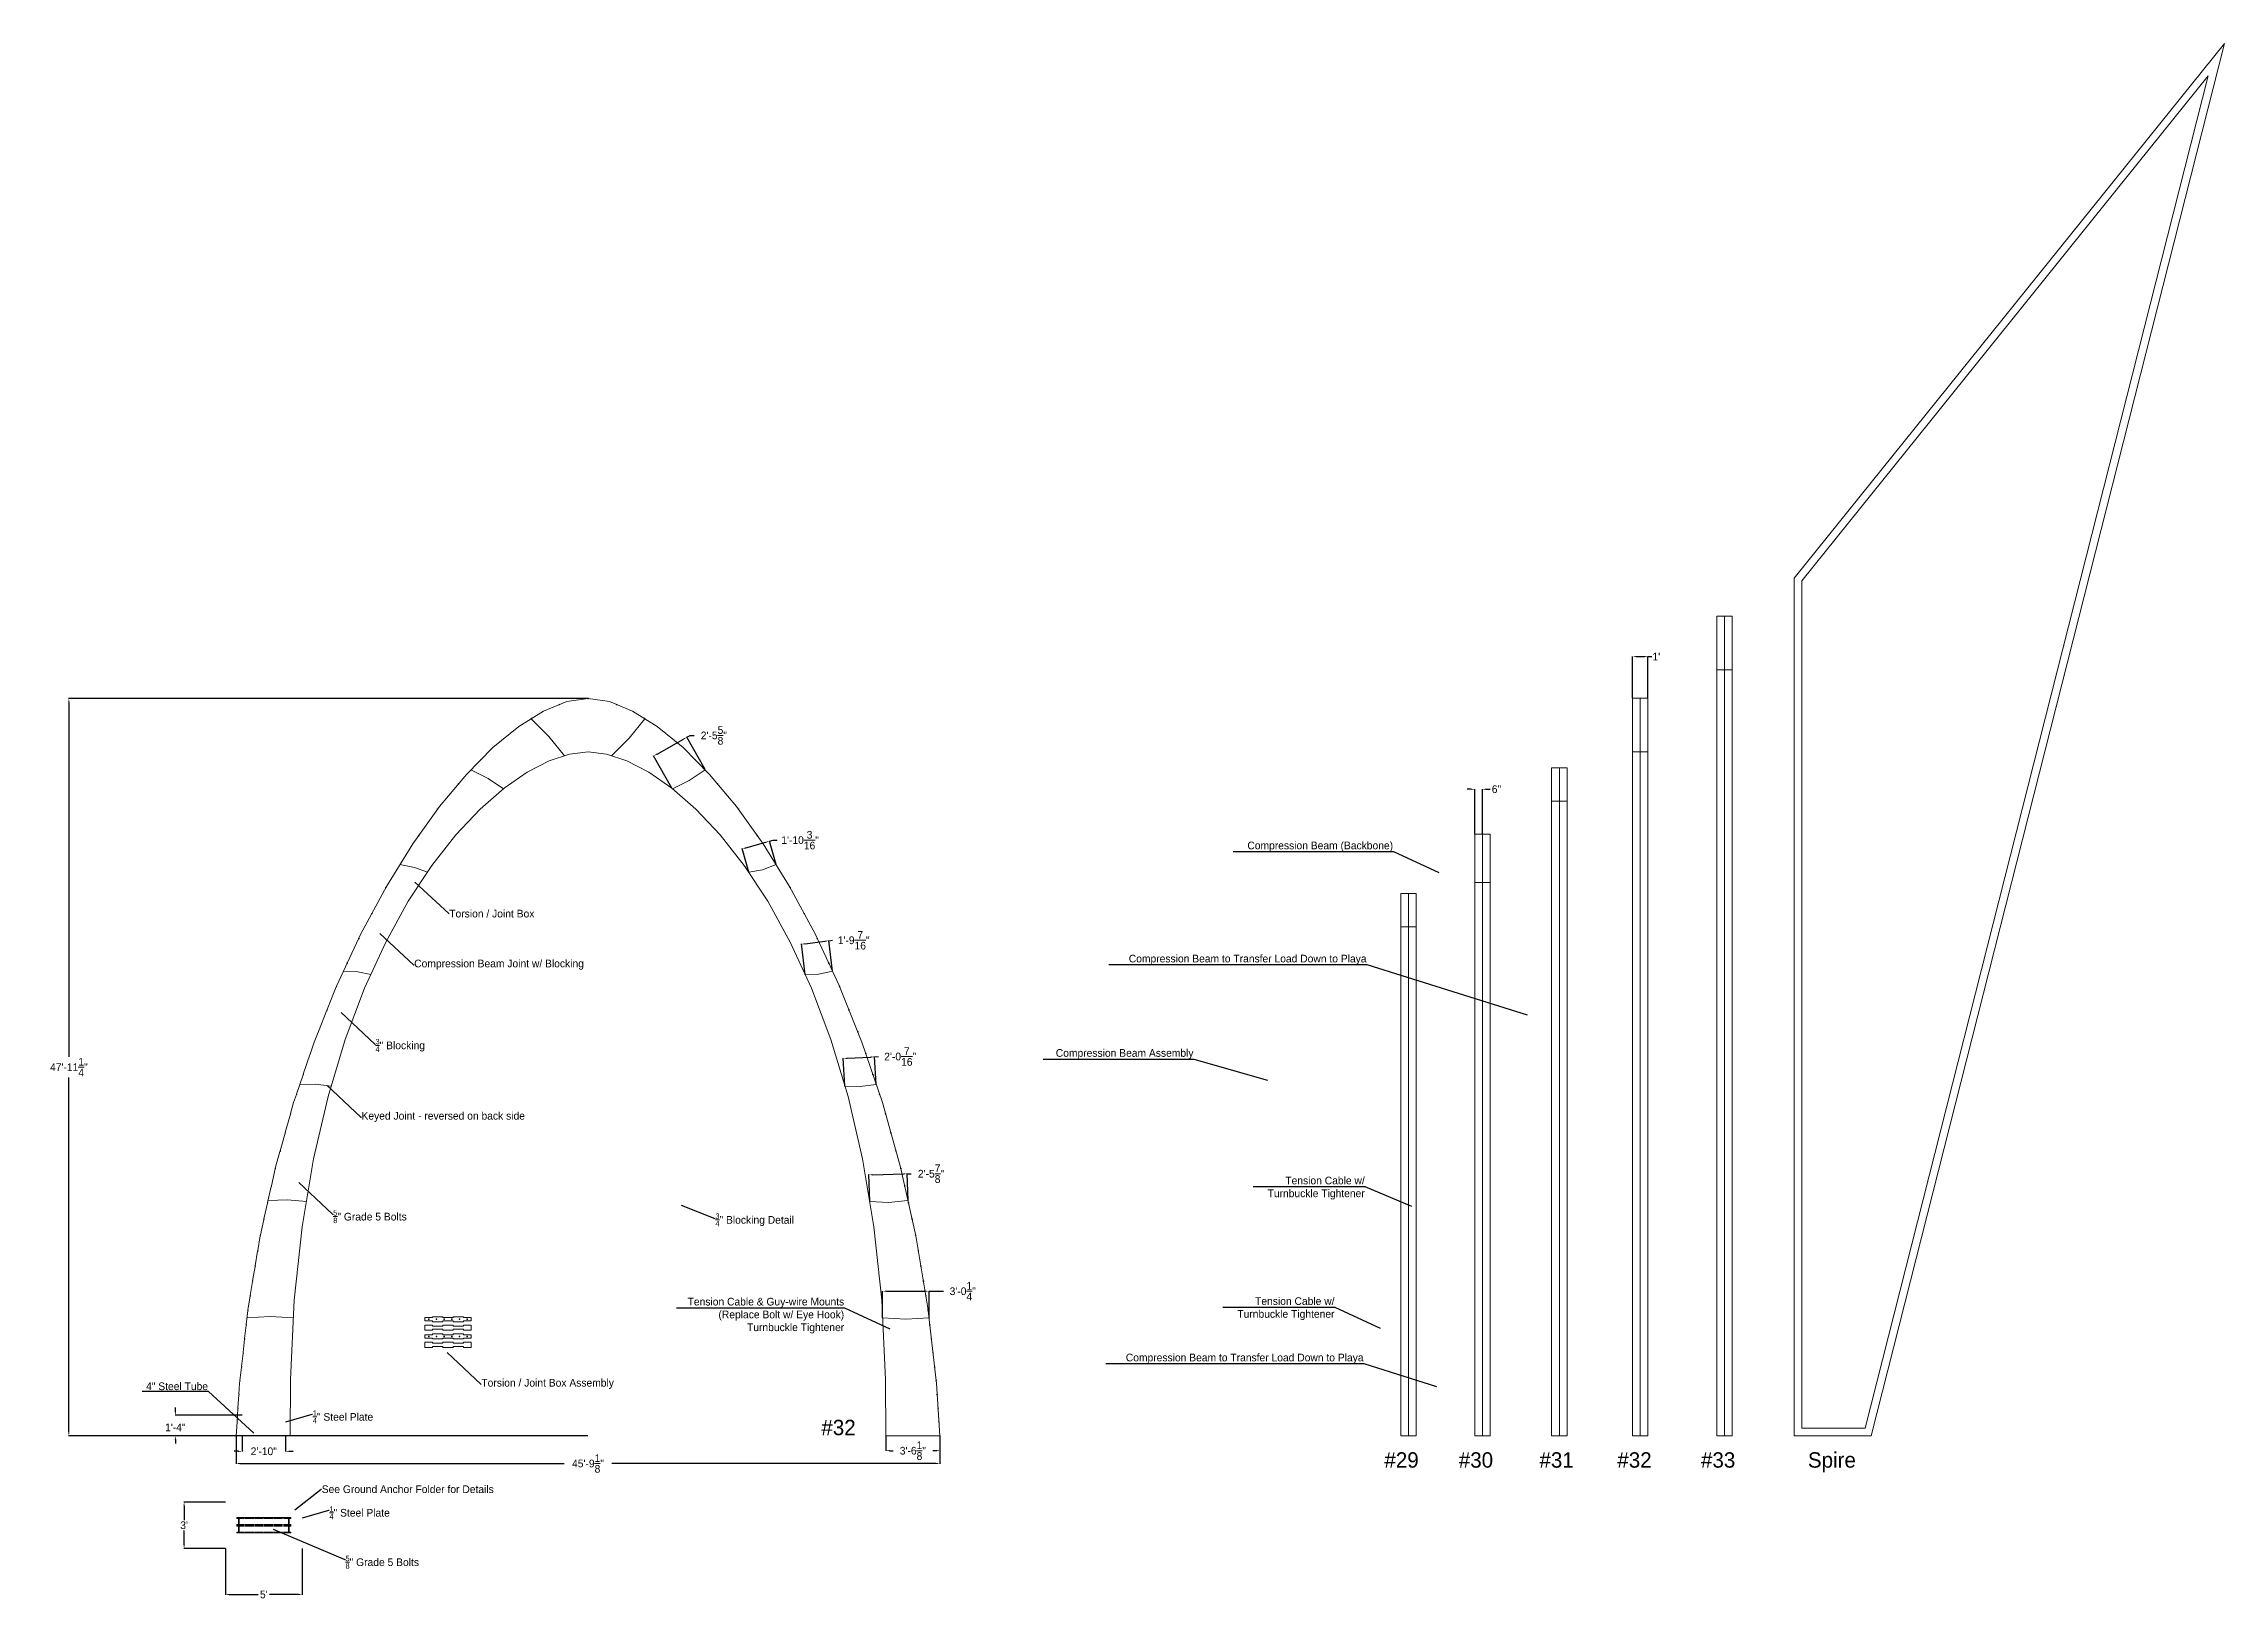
# Model space of a CAD drawing. Extents: x 173 to 8043, y -809 to 1090.
# Drawn here: x 6341 to 8043, y -128 to 1090 of the extents above; entities that cross this region are included whole.
import ezdxf
from ezdxf import colors
from ezdxf.entities.mleader import LeaderData, LeaderLine
from ezdxf.math import Vec2, Vec3

# ---------------------------------------------------------------- set-up
doc = ezdxf.new("R2010")
doc.units = 0
doc.header["$MEASUREMENT"] = 0
doc.layers.get('0').update_dxf_attribs({"linetype": 'CONTINUOUS', "lineweight": 9})
doc.layers.get('Defpoints').update_dxf_attribs({"linetype": 'CONTINUOUS', "lineweight": 9})
doc.layers.add('Annotation', color=7, linetype='CONTINUOUS', lineweight=9)
doc.dimstyles.get("Standard").update_dxf_attribs({"dimtxt": 0.18, "dimasz": 0.18, "dimexe": 0.18, "dimexo": 0.0625, "dimgap": 0.09, "dimtad": 0, "dimtih": 1, "dimtoh": 1, "dimdec": 4, "dimzin": 0, "dimdsep": 46, "dimtxsty": 'Standard', "dimcen": 0.09, "dimadec": 0, "dimazin": 0, "dimtfac": 1, "dimtdec": 4, "dimtofl": 0, "dimtmove": 2, "dimatfit": 3, "dimfxl": 1, "dimtolj": 1, "dimtzin": 0, "dimarcsym": 0})

msp = doc.modelspace()

# ---------------------------------------------------------------- texts
at = {"layer": 'Annotation', "char_height": 12, "attachment_point": 1}
for s, insert in [('#32', (6947.78709, 16.29723)), ('#29', (7387.1376, -9.04516)), ('#30', (7445.19348, -9.04516)), ('#31', (7508.12377, -9.04516)), ('#32', (7568.89714, -9.04516)), ('#33', (7634.16499, -9.04516)), ('Spire', (7717.60904, -9.04516))]:
    msp.add_mtext_dynamic_manual_height_columns(s, width=40.8260776, gutter_width=1, heights=[0], dxfattribs=dict(at, insert=insert))

# ---------------------------------------------------------------- blocks, each defined once
blk = doc.blocks.new('*U20')
blk.add_circle((0, 0), 0.312)
blk = doc.blocks.new('*U21')
at = {"color": 0, "linetype": 'ByBlock', "lineweight": -2, "transparency": 16777216}
for p in [(0, 0), (0, -6), (0, -12), (0, -18), (0, -24), (0, -30)]:
    blk.add_blockref('*U20', p, dxfattribs=at)
blk = doc.blocks.new('*D80')
at = {"layer": 'Annotation', "color": 0, "lineweight": -2, "transparency": 16777216}
for p, q in [((6482.7, -84.1), (6482.7, -120.2)), ((6542.7, -84.1), (6542.7, -120.2)), ((6485.7, -120), (6508.2, -120)), ((6539.7, -120), (6517.2, -120))]:
    blk.add_line(p, q, dxfattribs=at)
at = {"layer": 'Annotation', "color": 0, "transparency": 16777216}
for points in [[(6485.7, -119.5), (6485.7, -120.5), (6482.7, -120)], [(6539.7, -119.5), (6539.7, -120.5), (6542.7, -120)]]:
    blk.add_solid(points, dxfattribs=at)
at = {"layer": 'Defpoints', "color": 0, "transparency": 16777216}
for p in [(6482.7, -84), (6542.7, -84), (6542.7, -120)]:
    blk.add_point(p, dxfattribs=at)
at = {"layer": 'Annotation', "color": 0, "transparency": 16777216, "insert": (6512.7, -120), "char_height": 6, "attachment_point": 5}
blk.add_mtext("\\A1;5'", dxfattribs=at)
blk = doc.blocks.new('*D81')
at = {"layer": 'Annotation', "color": 0, "lineweight": -2, "transparency": 16777216}
for p, q in [((6482.7, -48), (6450.3, -48)), ((6450.5, -51), (6450.5, -62)), ((6482.7, -84), (6450.3, -84)), ((6450.5, -81), (6450.5, -70))]:
    blk.add_line(p, q, dxfattribs=at)
at = {"layer": 'Annotation', "color": 0, "transparency": 16777216}
for points in [[(6450, -51), (6451, -51), (6450.5, -48)], [(6450, -81), (6451, -81), (6450.5, -84)]]:
    blk.add_solid(points, dxfattribs=at)
at = {"layer": 'Defpoints', "color": 0, "transparency": 16777216}
for p in [(6482.7, -48), (6450.5, -84), (6482.7, -84)]:
    blk.add_point(p, dxfattribs=at)
at = {"layer": 'Annotation', "color": 0, "transparency": 16777216, "insert": (6450.5, -66), "char_height": 6, "attachment_point": 5}
blk.add_mtext("\\A1;3'", dxfattribs=at)
blk = doc.blocks.new('*D82')
at = {"layer": 'Annotation', "color": 0, "lineweight": -2, "transparency": 16777216}
for p, q in [((6495.7, 19.8), (6443.5, 19.8)), ((6443.7, 22.8), (6443.7, 25.8)), ((6495.7, 3.8), (6443.5, 3.8)), ((6443.7, 0.8), (6443.7, -2.2))]:
    blk.add_line(p, q, dxfattribs=at)
at = {"layer": 'Annotation', "color": 0, "transparency": 16777216}
for points in [[(6443.2, 22.8), (6444.2, 22.8), (6443.7, 19.8)], [(6443.2, 0.8), (6444.2, 0.8), (6443.7, 3.8)]]:
    blk.add_solid(points, dxfattribs=at)
at = {"layer": 'Defpoints', "color": 0, "transparency": 16777216}
for p in [(6495.7, 19.8), (6443.7, 3.8), (6495.7, 3.8)]:
    blk.add_point(p, dxfattribs=at)
at = {"layer": 'Annotation', "color": 0, "transparency": 16777216, "insert": (6443.7, 10.4), "char_height": 6, "attachment_point": 5}
blk.add_mtext('\\A1;1\'-4"', dxfattribs=at)
blk = doc.blocks.new('*D83')
at = {"layer": 'Annotation', "color": 0, "lineweight": -2, "transparency": 16777216}
for p, q in [((6495.7, 3.7), (6495.7, -8.4)), ((6529.7, 3.7), (6529.7, -8.4)), ((6492.7, -8.3), (6489.7, -8.3)), ((6532.7, -8.3), (6535.7, -8.3))]:
    blk.add_line(p, q, dxfattribs=at)
at = {"layer": 'Annotation', "color": 0, "transparency": 16777216}
for points in [[(6492.7, -7.8), (6492.7, -8.8), (6495.7, -8.3)], [(6532.7, -7.8), (6532.7, -8.8), (6529.7, -8.3)]]:
    blk.add_solid(points, dxfattribs=at)
at = {"layer": 'Defpoints', "color": 0, "transparency": 16777216}
for p in [(6495.7, 3.8), (6529.7, 3.8), (6529.7, -8.3)]:
    blk.add_point(p, dxfattribs=at)
at = {"layer": 'Annotation', "color": 0, "transparency": 16777216, "insert": (6512.7, -8.3), "char_height": 6, "attachment_point": 5}
blk.add_mtext('\\A1;2\'-10"', dxfattribs=at)
blk = doc.blocks.new('*U84')
blk.add_circle((0, 0), 0.312)
blk = doc.blocks.new('*U85')
at = {"color": 0, "linetype": 'ByBlock', "lineweight": -2, "transparency": 16777216}
for p in [(0, 0), (0, -6), (0, -12), (0, -18), (0, -24), (0, -30)]:
    blk.add_blockref('*U84', p, dxfattribs=at)
blk = doc.blocks.new('*D86')
at = {"layer": 'Annotation', "color": 0, "lineweight": -2, "transparency": 16777216}
for p, q in [((6491.1, 3.7), (6491.1, -18)), ((7040.3, 3.7), (7040.3, -18)), ((6494.1, -17.8), (6747.2, -17.8)), ((7037.3, -17.8), (6784.2, -17.8))]:
    blk.add_line(p, q, dxfattribs=at)
at = {"layer": 'Annotation', "color": 0, "transparency": 16777216}
for points in [[(6494.1, -17.3), (6494.1, -18.3), (6491.1, -17.8)], [(7037.3, -17.3), (7037.3, -18.3), (7040.3, -17.8)]]:
    blk.add_solid(points, dxfattribs=at)
at = {"layer": 'Defpoints', "color": 0, "transparency": 16777216}
for p in [(6491.1, 3.8), (7040.3, 3.8), (7040.3, -17.8)]:
    blk.add_point(p, dxfattribs=at)
at = {"layer": 'Annotation', "color": 0, "transparency": 16777216, "insert": (6765.7, -17.8), "char_height": 6, "attachment_point": 5}
blk.add_mtext('\\A1;45\'-9{\\H1.000000x;\\S1/8;}"', dxfattribs=at)
blk = doc.blocks.new('*D87')
at = {"layer": 'Annotation', "color": 0, "lineweight": -2, "transparency": 16777216}
for p, q in [((6765.6, 579), (6360.4, 579)), ((6360.6, 576), (6360.6, 299.4)), ((6360.6, 6.8), (6360.6, 283.4)), ((6765.6, 3.8), (6360.4, 3.8))]:
    blk.add_line(p, q, dxfattribs=at)
at = {"layer": 'Annotation', "color": 0, "transparency": 16777216}
for points in [[(6360.1, 576), (6361.1, 576), (6360.6, 579)], [(6360.1, 6.8), (6361.1, 6.8), (6360.6, 3.8)]]:
    blk.add_solid(points, dxfattribs=at)
at = {"layer": 'Defpoints', "color": 0, "transparency": 16777216}
for p in [(6765.7, 579), (6360.6, 3.8), (6765.7, 3.8)]:
    blk.add_point(p, dxfattribs=at)
at = {"layer": 'Annotation', "color": 0, "transparency": 16777216, "insert": (6360.6, 291.4), "char_height": 6, "attachment_point": 5}
blk.add_mtext('\\A1;47\'-11{\\H1.000000x;\\S1/4;}"', dxfattribs=at)
blk = doc.blocks.new('*D88')
at = {"layer": 'Annotation', "color": 0, "lineweight": -2, "transparency": 16777216}
for p, q in [((6998.1, 3.7), (6998.1, -8)), ((7040.3, 3.7), (7040.3, -8)), ((7001.1, -7.8), (7003.7, -7.8)), ((7037.3, -7.8), (7034.7, -7.8))]:
    blk.add_line(p, q, dxfattribs=at)
at = {"layer": 'Annotation', "color": 0, "transparency": 16777216}
for points in [[(7001.1, -7.3), (7001.1, -8.3), (6998.1, -7.8)], [(7037.3, -7.3), (7037.3, -8.3), (7040.3, -7.8)]]:
    blk.add_solid(points, dxfattribs=at)
at = {"layer": 'Defpoints', "color": 0, "transparency": 16777216}
for p in [(6998.1, 3.8), (7040.3, 3.8), (7040.3, -7.8)]:
    blk.add_point(p, dxfattribs=at)
at = {"layer": 'Annotation', "color": 0, "transparency": 16777216, "insert": (7019.2, -7.8), "char_height": 6, "attachment_point": 5}
blk.add_mtext('\\A1;3\'-6{\\H1.000000x;\\S1/8;}"', dxfattribs=at)
blk = doc.blocks.new('*D89')
at = {"layer": 'Annotation', "color": 0, "lineweight": -2, "transparency": 16777216}
for p, q in [((6995.6, 95.9), (6995.6, 116.7)), ((6998.6, 116.6), (7028.8, 116.6)), ((7031.8, 95.9), (7031.8, 116.7)), ((7031.8, 116.6), (7043.1, 116.6))]:
    blk.add_line(p, q, dxfattribs=at)
at = {"layer": 'Annotation', "color": 0, "transparency": 16777216}
for points in [[(6998.6, 117.1), (6998.6, 116.1), (6995.6, 116.6)], [(7028.8, 117.1), (7028.8, 116.1), (7031.8, 116.6)]]:
    blk.add_solid(points, dxfattribs=at)
at = {"layer": 'Defpoints', "color": 0, "transparency": 16777216}
for p in [(7031.8, 116.6), (6995.6, 95.8), (7031.8, 95.8)]:
    blk.add_point(p, dxfattribs=at)
at = {"layer": 'Annotation', "color": 0, "transparency": 16777216, "insert": (7058.1, 116.6), "char_height": 6, "attachment_point": 5}
blk.add_mtext('\\A1;3\'-0{\\H1.000000x;\\S1/4;}"', dxfattribs=at)
blk = doc.blocks.new('*D90')
at = {"layer": 'Annotation', "color": 0, "lineweight": -2, "transparency": 16777216}
for p, q in [((6985.5, 186.6), (6984.9, 207.6)), ((6987.9, 207.5), (7011.8, 208.1)), ((7015.4, 187.4), (7014.8, 208.4)), ((7014.8, 208.2), (7017.8, 208.3))]:
    blk.add_line(p, q, dxfattribs=at)
at = {"layer": 'Annotation', "color": 0, "transparency": 16777216}
for points in [[(6987.9, 208), (6987.9, 207), (6984.9, 207.4)], [(7011.7, 208.6), (7011.8, 207.6), (7014.8, 208.2)]]:
    blk.add_solid(points, dxfattribs=at)
at = {"layer": 'Defpoints', "color": 0, "transparency": 16777216}
for p in [(7014.8, 208.2), (7015.4, 187.3), (6985.5, 186.5)]:
    blk.add_point(p, dxfattribs=at)
at = {"layer": 'Annotation', "color": 0, "transparency": 16777216, "insert": (7033.3, 208.3), "char_height": 6, "attachment_point": 5}
blk.add_mtext('\\A1;2\'-5{\\H1.000000x;\\S7/8;}"', dxfattribs=at)
blk = doc.blocks.new('*D91')
at = {"layer": 'Annotation', "color": 0, "lineweight": -2, "transparency": 16777216}
for p, q in [((6966.2, 276.6), (6964.9, 298.3)), ((6967.9, 298.3), (6986.3, 299.3)), ((6990.6, 278), (6989.3, 299.7)), ((6989.3, 299.5), (6992.3, 299.7))]:
    blk.add_line(p, q, dxfattribs=at)
at = {"layer": 'Annotation', "color": 0, "transparency": 16777216}
for points in [[(6967.9, 298.8), (6967.9, 297.8), (6964.9, 298.1)], [(6986.3, 299.8), (6986.3, 298.8), (6989.3, 299.5)]]:
    blk.add_solid(points, dxfattribs=at)
at = {"layer": 'Defpoints', "color": 0, "transparency": 16777216}
for p in [(6989.3, 299.5), (6966.2, 276.5), (6990.6, 278)]:
    blk.add_point(p, dxfattribs=at)
at = {"layer": 'Annotation', "color": 0, "transparency": 16777216, "insert": (7009.3, 299.7), "char_height": 6, "attachment_point": 5}
blk.add_mtext('\\A1;2\'-0{\\H1.000000x;\\S7/16;}"', dxfattribs=at)
blk = doc.blocks.new('*D92')
at = {"layer": 'Annotation', "color": 0, "lineweight": -2, "transparency": 16777216}
for p, q in [((6935.2, 363.6), (6932.2, 387.5)), ((6935.2, 387.7), (6950.5, 389.6)), ((6953.5, 390), (6956.5, 390.4)), ((6956.5, 366.3), (6953.5, 390.2))]:
    blk.add_line(p, q, dxfattribs=at)
at = {"layer": 'Annotation', "color": 0, "transparency": 16777216}
for points in [[(6935.1, 388.2), (6935.3, 387.2), (6932.2, 387.3)], [(6950.5, 390.1), (6950.6, 389.1), (6953.5, 390)]]:
    blk.add_solid(points, dxfattribs=at)
at = {"layer": 'Defpoints', "color": 0, "transparency": 16777216}
for p in [(6953.5, 390), (6935.2, 363.6), (6956.5, 366.3)]:
    blk.add_point(p, dxfattribs=at)
at = {"layer": 'Annotation', "color": 0, "transparency": 16777216, "insert": (6973, 390.4), "char_height": 6, "attachment_point": 5}
blk.add_mtext('\\A1;1\'-9{\\H1.000000x;\\S7/16;}"', dxfattribs=at)
blk = doc.blocks.new('*D93')
at = {"layer": 'Annotation', "color": 0, "lineweight": -2, "transparency": 16777216}
for p, q in [((6891.1, 443.5), (6885.9, 461.9)), ((6888.8, 462.5), (6904.5, 466.9)), ((6907.3, 467.7), (6910.2, 468.5)), ((6912.4, 449.5), (6907.3, 467.8)), ((6910.2, 468.5), (6913.2, 468.5))]:
    blk.add_line(p, q, dxfattribs=at)
at = {"layer": 'Annotation', "color": 0, "transparency": 16777216}
for points in [[(6888.7, 463), (6889, 462), (6885.9, 461.7)], [(6904.3, 467.3), (6904.6, 466.4), (6907.3, 467.7)]]:
    blk.add_solid(points, dxfattribs=at)
at = {"layer": 'Defpoints', "color": 0, "transparency": 16777216}
for p in [(6907.3, 467.7), (6891.1, 443.4), (6912.5, 449.4)]:
    blk.add_point(p, dxfattribs=at)
at = {"layer": 'Annotation', "color": 0, "transparency": 16777216, "insert": (6931.2, 468.5), "char_height": 6, "attachment_point": 5}
blk.add_mtext('\\A1;1\'-10{\\H1.000000x;\\S3/16;}"', dxfattribs=at)
blk = doc.blocks.new('*D94')
at = {"layer": 'Annotation', "color": 0, "lineweight": -2, "transparency": 16777216}
for p, q in [((6819.6, 535.7), (6840.2, 547.3)), ((6857, 523.5), (6842.7, 548.9)), ((6842.8, 548.8), (6845.4, 550.2)), ((6845.4, 550.2), (6848.4, 550.2)), ((6831.2, 509), (6816.9, 534.4))]:
    blk.add_line(p, q, dxfattribs=at)
at = {"layer": 'Annotation', "color": 0, "transparency": 16777216}
for points in [[(6840, 547.7), (6840.5, 546.9), (6842.8, 548.8)], [(6819.4, 536.2), (6819.9, 535.3), (6817, 534.3)]]:
    blk.add_solid(points, dxfattribs=at)
at = {"layer": 'Defpoints', "color": 0, "transparency": 16777216}
for p in [(6842.8, 548.8), (6857, 523.5), (6831.2, 509)]:
    blk.add_point(p, dxfattribs=at)
at = {"layer": 'Annotation', "color": 0, "transparency": 16777216, "insert": (6863.9, 550.2), "char_height": 6, "attachment_point": 5}
blk.add_mtext('\\A1;2\'-5{\\H1.000000x;\\S5/8;}"', dxfattribs=at)
blk = doc.blocks.new('*D95')
at = {"layer": 'Annotation', "color": 0, "lineweight": -2, "transparency": 16777216}
for p, q in [((7454.6, 508.2), (7451.6, 508.2)), ((7457.6, 473.2), (7457.6, 508.4)), ((7463.6, 473.2), (7463.6, 508.4)), ((7466.6, 508.2), (7469.6, 508.2))]:
    blk.add_line(p, q, dxfattribs=at)
at = {"layer": 'Annotation', "color": 0, "transparency": 16777216}
for points in [[(7454.6, 508.7), (7454.6, 507.7), (7457.6, 508.2)], [(7466.6, 508.7), (7466.6, 507.7), (7463.6, 508.2)]]:
    blk.add_solid(points, dxfattribs=at)
at = {"layer": 'Defpoints', "color": 0, "transparency": 16777216}
for p in [(7463.6, 508.2), (7457.6, 473.1), (7463.6, 473.1)]:
    blk.add_point(p, dxfattribs=at)
at = {"layer": 'Annotation', "color": 0, "transparency": 16777216, "insert": (7474.6, 508.2), "char_height": 6, "attachment_point": 5}
blk.add_mtext('\\A1;6"', dxfattribs=at)
blk = doc.blocks.new('*D96')
at = {"layer": 'Annotation', "color": 0, "lineweight": -2, "transparency": 16777216}
for p, q in [((7580.8, 579.2), (7580.8, 611.9)), ((7583.8, 611.7), (7589.8, 611.7)), ((7592.8, 579.2), (7592.8, 611.9)), ((7592.8, 611.7), (7595.8, 611.7))]:
    blk.add_line(p, q, dxfattribs=at)
at = {"layer": 'Annotation', "color": 0, "transparency": 16777216}
for points in [[(7583.8, 612.2), (7583.8, 611.2), (7580.8, 611.7)], [(7589.8, 612.2), (7589.8, 611.2), (7592.8, 611.7)]]:
    blk.add_solid(points, dxfattribs=at)
at = {"layer": 'Defpoints', "color": 0, "transparency": 16777216}
for p in [(7592.8, 611.7), (7580.8, 579.2), (7592.8, 579.2)]:
    blk.add_point(p, dxfattribs=at)
at = {"layer": 'Annotation', "color": 0, "transparency": 16777216, "insert": (7599.3, 611.7), "char_height": 6, "attachment_point": 5}
blk.add_mtext("\\A1;1'", dxfattribs=at)

# ---------------------------------------------------------------- dimensions: what is measured, and where the dimension line sits
at = {"layer": 'Annotation'}
for base, p1, p2, picture, middle in [((7592.7664, 611.70156), (7580.7664, 579.17814), (7592.7664, 579.17814), '*D96', (7599.2664, 611.70156)), ((7463.5789, 508.17883), (7457.5789, 473.08893), (7463.5789, 473.08893), '*D95', (7474.5789, 508.17883)), ((6529.71444, -8.25742), (6495.71444, 3.80613), (6529.71444, 3.80613), '*D83', (6512.71444, -8.25742)), ((7040.26057, -17.84315), (6491.14741, 3.80613), (7040.26057, 3.80613), '*D86', (6765.70399, -17.84315)), ((7040.26057, -7.81156), (6998.12313, 3.80613), (7040.26057, 3.80613), '*D88', (7019.19185, -7.81156)), ((6542.71444, -120.00511), (6482.71444, -84.01103), (6542.71444, -84.01103), '*D80', (6512.71444, -120.00511))]:
    dim = msp.add_linear_dim(base=base, p1=p1, p2=p2, dimstyle='Standard', override={"dimtxt": 6, "dimasz": 3, "dimgap": 1, "dimlunit": 4, "dimcen": 3, "dimtmove": 0}, dxfattribs=at)
    dim.commit()
    dim.dimension.update_dxf_attribs({"geometry": picture, "text_midpoint": middle})
for base, p1, p2, picture, middle in [((6360.62288, 3.80613), (6765.70394, 579.02919), (6765.70394, 3.80613), '*D87', (6360.62288, 291.41766)), ((6450.50314, -84.01103), (6482.71444, -48.01103), (6482.71444, -84.01103), '*D81', (6450.50314, -66.01103))]:
    dim = msp.add_linear_dim(base=base, p1=p1, p2=p2, angle=90, dimstyle='Standard', override={"dimtxt": 6, "dimasz": 3, "dimgap": 1, "dimlunit": 4, "dimcen": 3, "dimtmove": 0}, dxfattribs=at)
    dim.commit()
    dim.dimension.update_dxf_attribs({"geometry": picture, "text_midpoint": middle})
for p1, p2, distance, picture, middle in [((6831.21171, 508.98447), (6857.02328, 523.47376), 28.99273, '*D94', (6863.9474, 550.22404)), ((6891.06876, 443.398), (6912.46104, 449.39026), 18.98659, '*D93', (6931.22857, 468.48232)), ((6935.23292, 363.58601), (6956.49645, 366.28101), 23.89534, '*D92', (6972.96811, 390.36392)), ((6966.18157, 276.54824), (6990.57812, 277.98033), 21.56887, '*D91', (7009.30904, 299.68793)), ((6985.47986, 186.49815), (7015.35401, 187.34397), 20.89036, '*D90', (7033.26158, 208.31086))]:
    dim = msp.add_aligned_dim(p1=p1, p2=p2, distance=distance, dimstyle='Standard', override={"dimtxt": 6, "dimasz": 3, "dimgap": 1, "dimlunit": 4, "dimcen": 3, "dimtmove": 0}, dxfattribs=at)
    dim.commit()
    dim.dimension.update_dxf_attribs({"geometry": picture, "text_midpoint": middle})
dim = msp.add_linear_dim(base=(7031.82115, 116.55134), p1=(6995.55414, 95.80884), p2=(7031.82115, 95.80884), dimstyle='Standard', override={"dimtxt": 6, "dimasz": 3, "dimgap": 1, "dimlunit": 4, "dimcen": 3, "dimtmove": 0}, dxfattribs=at)
dim.commit()
dim.dimension.update_dxf_attribs({"geometry": '*D89', "text_midpoint": (7058.12816, 116.55134), "dimtype": 160})
dim = msp.add_linear_dim(base=(6443.66571, 3.80613), p1=(6495.71444, 19.80613), p2=(6495.71444, 3.80613), angle=90, dimstyle='Standard', override={"dimtxt": 6, "dimasz": 3, "dimgap": 1, "dimlunit": 4, "dimcen": 3, "dimtmove": 0}, dxfattribs=at)
dim.commit()
dim.dimension.update_dxf_attribs({"geometry": '*D82', "text_midpoint": (6443.66571, 10.38011), "dimtype": 160})

# ---------------------------------------------------------------- linework, layer by layer
for p, q in [((7706.87542, 673.01646), (8042.58913, 1089.91135)), ((7766.87542, 3.80613), (8042.58913, 1089.91135)), ((7712.87542, 670.90096), (8030.00251, 1064.71468)), ((7762.20824, 9.80613), (8030.00251, 1064.71468)), ((7658.5789, 601.32855), (7646.5789, 601.32855)), ((6721.28325, 563.25925), (6735.1178, 549.34941)), ((6810.12473, 563.25925), (6797.77625, 548.01479)), ((6735.1178, 549.34941), (6747.29668, 534.29379)), ((6797.77625, 548.01479), (6784.11129, 534.29379)), ((7592.7664, 537.37529), (7580.7664, 537.37529)), ((6674.38469, 523.47376), (6687.82917, 516.71977)), ((6687.82917, 516.71977), (6699.72321, 508.57247)), ((6844.58605, 515.00702), (6831.68476, 508.57247)), ((6857.02328, 523.47376), (6844.58605, 515.00702)), ((7517.6414, 498.80613), (7529.6414, 498.80613)), ((6618.94491, 449.39102), (6630.20192, 447.27084)), ((6630.20192, 447.27084), (6640.33921, 443.398)), ((6901.74276, 445.35487), (6891.06876, 443.398)), ((6912.46306, 449.39102), (6901.74276, 445.35487)), ((7469.5789, 435.42601), (7457.5789, 435.42601)), ((7411.82891, 400.80613), (7399.82891, 400.80613)), ((6574.91152, 366.28101), (6585.9827, 365.88201)), ((6585.9827, 365.88201), (6596.17505, 363.58601)), ((6945.67579, 363.90538), (6935.23292, 363.58601)), ((6956.49645, 366.28101), (6945.67579, 363.90538)), ((6553.34246, 278.24739), (6540.82786, 277.9806)), ((6553.34246, 278.24739), (6565.2264, 276.54824)), ((6978.1827, 276.2513), (6966.18157, 276.54824)), ((6978.1827, 276.2513), (6990.58011, 277.9806)), ((6531.18617, 187.9173), (6516.05396, 187.34376)), ((6531.18617, 187.9173), (6545.92812, 186.49815)), ((7000.27848, 185.91528), (7015.35401, 187.34397)), ((7000.27848, 185.91528), (6985.47986, 186.49815)), ((6517.80149, 96.80613), (6499.58682, 95.79987)), ((6517.80149, 96.80613), (6535.85383, 95.80884)), ((6644.40849, 95.98349), (6638.40849, 95.98349)), ((6644.40849, 93.48349), (6638.40849, 93.48349)), ((6644.40849, 96.73349), (6644.40849, 95.98349)), ((6644.40849, 92.73349), (6644.40849, 93.48349)), ((6644.40849, 90.16065), (6644.40849, 89.41065)), ((6652.4085, 89.41065), (6644.40849, 89.41065)), ((6652.4085, 86.91065), (6644.40849, 86.91065)), ((6644.40849, 86.16065), (6644.40849, 86.91065)), ((6652.40849, 96.73349), (6652.40849, 95.98349)), ((6652.40849, 95.98349), (6660.40849, 95.98349)), ((6652.40849, 92.73349), (6652.40849, 93.48349)), ((6652.40849, 93.48349), (6660.40849, 93.48349)), ((6652.4085, 90.16065), (6652.4085, 89.41065)), ((6652.4085, 86.16065), (6652.4085, 86.91065)), ((6660.40849, 95.98349), (6660.40849, 96.73349)), ((6660.40849, 93.48349), (6660.40849, 92.73349)), ((6660.4085, 90.16065), (6660.4085, 89.41065)), ((6660.4085, 89.41065), (6668.40849, 89.41065)), ((6660.4085, 86.16065), (6660.4085, 86.91065)), ((6660.4085, 86.91065), (6668.40849, 86.91065)), ((6668.40849, 95.98349), (6668.40849, 96.73349)), ((6674.40849, 95.98349), (6668.40849, 95.98349)), ((6674.40849, 93.48349), (6668.40849, 93.48349)), ((6668.40849, 93.48349), (6668.40849, 92.73349)), ((6668.40849, 90.16065), (6668.40849, 89.41065)), ((6668.40849, 86.16065), (6668.40849, 86.91065)), ((7013.60598, 94.80262), (6995.55414, 95.80884)), ((7013.60598, 94.80262), (7031.82115, 95.79987)), ((6644.40849, 82.59246), (6638.40849, 82.59246)), ((6644.40849, 80.09246), (6638.40849, 80.09246)), ((6644.40849, 83.34246), (6644.40849, 82.59246)), ((6644.40849, 79.34246), (6644.40849, 80.09246)), ((6644.40849, 76.76962), (6644.40849, 76.01962)), ((6652.4085, 76.01962), (6644.40849, 76.01962)), ((6652.4085, 73.51962), (6644.40849, 73.51962)), ((6644.40849, 72.76962), (6644.40849, 73.51962)), ((6652.40849, 83.34246), (6652.40849, 82.59246)), ((6652.40849, 82.59246), (6660.40849, 82.59246)), ((6652.40849, 79.34246), (6652.40849, 80.09246)), ((6652.40849, 80.09246), (6660.40849, 80.09246)), ((6652.4085, 76.76962), (6652.4085, 76.01962)), ((6652.4085, 72.76962), (6652.4085, 73.51962)), ((6660.40849, 82.59246), (6660.40849, 83.34246)), ((6660.40849, 80.09246), (6660.40849, 79.34246)), ((6660.4085, 76.76962), (6660.4085, 76.01962)), ((6660.4085, 76.01962), (6668.40849, 76.01962)), ((6660.4085, 72.76962), (6660.4085, 73.51962)), ((6660.4085, 73.51962), (6668.40849, 73.51962)), ((6668.40849, 82.59246), (6668.40849, 83.34246)), ((6674.40849, 82.59246), (6668.40849, 82.59246)), ((6674.40849, 80.09246), (6668.40849, 80.09246)), ((6668.40849, 80.09246), (6668.40849, 79.34246)), ((6668.40849, 76.76962), (6668.40849, 76.01962)), ((6668.40849, 72.76962), (6668.40849, 73.51962)), ((7706.87542, 3.80613), (7766.87542, 3.80613)), ((7712.87542, 9.80613), (7762.20824, 9.80613)), ((6492.89741, -60.76103), (6492.89741, -60.51103)), ((6492.89741, -60.51103), (6493.39741, -60.51103)), ((6492.89741, -65.26103), (6492.89741, -65.51103)), ((6492.89741, -65.51103), (6493.39741, -65.51103)), ((6492.89741, -66.76103), (6492.89741, -66.51103)), ((6492.89741, -66.51103), (6493.39741, -66.51103)), ((6493.39741, -60.51103), (6493.39741, -60.76103)), ((6493.39741, -65.51103), (6493.39741, -65.26103)), ((6493.39741, -66.51103), (6493.39741, -66.76103)), ((6532.53148, -60.51103), (6532.03148, -60.51103)), ((6532.03148, -60.51103), (6532.03148, -60.76103)), ((6532.03148, -65.51103), (6532.03148, -65.26103)), ((6532.53148, -65.51103), (6532.03148, -65.51103)), ((6532.53148, -66.51103), (6532.03148, -66.51103)), ((6532.03148, -66.51103), (6532.03148, -66.76103)), ((6532.53148, -60.76103), (6532.53148, -60.51103)), ((6532.53148, -65.26103), (6532.53148, -65.51103)), ((6532.53148, -66.76103), (6532.53148, -66.51103)), ((6492.89741, -71.26103), (6492.89741, -71.51103)), ((6492.89741, -71.51103), (6493.39741, -71.51103)), ((6493.39741, -71.51103), (6493.39741, -71.26103)), ((6532.03148, -71.51103), (6532.03148, -71.26103)), ((6532.53148, -71.51103), (6532.03148, -71.51103)), ((6532.53148, -71.26103), (6532.53148, -71.51103))]:
    msp.add_line(p, q)
for points in [[(7712.87542, 3.80613), (7706.87542, 3.80613), (7706.87542, 673.01646)], [(7712.87542, 670.90096), (7712.87542, 9.80613)], [(6569.48245, 354.58297), (6588.54158, 395.50323), (6608.40762, 432.39362), (6628.94095, 465.51535), (6649.83615, 494.71585), (6670.78782, 519.84256), (6691.49055, 540.74289), (6711.63893, 557.2643), (6730.92756, 569.25419), (6749.05103, 576.56002), (6765.70394, 579.02919), (6782.35629, 576.56002), (6800.47928, 569.25419), (6819.7675, 557.2643), (6839.91555, 540.74289), (6860.61801, 519.84256), (6881.56948, 494.71585), (6902.46456, 465.51535), (6922.99783, 432.39362), (6942.86389, 395.50323), (6961.75734, 354.99675), (6979.37276, 311.02675), (6995.40475, 263.7458), (7009.54791, 213.30646), (7021.49682, 159.86132), (7030.94608, 103.56293), (7037.59029, 44.56387), (7040.26057, 3.80613), (6998.12313, 3.80613), (6997.92001, 47.6108), (6994.87694, 109.51915), (6988.75325, 166.93074), (6979.88136, 219.91495), (6968.59366, 268.54113), (6955.22256, 312.87864), (6940.10047, 352.99684), (6923.55979, 388.96508), (6905.93292, 420.85272), (6887.55227, 448.72912), (6868.75025, 472.66364), (6849.85926, 492.72564), (6831.21171, 508.98447), (6813.13999, 521.50949), (6795.97652, 530.37006), (6780.0537, 535.63554), (6765.70394, 537.37529), (6751.35415, 535.63554), (6735.43125, 530.37006), (6718.26764, 521.50949), (6700.19574, 508.98447), (6681.54796, 492.72564), (6662.65671, 472.66364), (6643.85441, 448.72912), (6625.47347, 420.85272), (6607.84631, 388.96508), (6591.30533, 352.99684), (6576.18296, 312.87864), (6562.81161, 268.54113), (6551.52368, 219.91495), (6542.6516, 166.93074), (6536.52777, 109.51915), (6533.48462, 47.6108), (6533.28148, 3.80613), (6491.14741, 3.80613), (6491.83589, 14.31633)], [(6562.16929, 336.32836), (6569.29651, 354.11883)], [(6555.27181, 319.11135), (6561.98335, 335.86422)], [(6549.07835, 302.313), (6552.03296, 311.02675), (6555.08587, 318.64721)], [(6543.53505, 285.96468), (6548.91779, 301.83948)], [(6538.26779, 270.43045), (6543.37449, 285.49116)], [(6533.60568, 255.20239), (6536.0012, 263.7458), (6538.10724, 269.95693)], [(6525.46824, 226.18088), (6529.31213, 239.88978)], [(6529.44712, 240.37121), (6533.47069, 254.72096)], [(6521.68078, 212.51221), (6521.85834, 213.30646), (6525.33325, 225.69944)], [(6518.63081, 198.86989), (6521.57169, 212.02425)], [(6515.69379, 185.73278), (6518.52172, 198.38194)], [(6510.10114, 160.71716), (6512.74588, 172.54691)], [(6512.85497, 173.03487), (6515.5847, 185.24482)], [(6507.98693, 148.40434), (6509.90981, 159.86132), (6509.99205, 160.2292)], [(6505.97431, 136.41265), (6507.90417, 147.91124)], [(6502.08895, 113.26275), (6503.9281, 124.22084)], [(6504.01086, 124.71394), (6505.89155, 135.91955)], [(6500.28317, 101.98379), (6500.46099, 103.56293), (6502.0062, 112.76964)], [(6497.76585, 79.62882), (6498.95843, 90.2195)], [(6499.01438, 90.71636), (6500.22722, 101.48693)], [(6638.40849, 95.98349), (6638.40849, 93.48349)], [(6644.40849, 90.16065), (6638.4085, 90.16065), (6638.4085, 86.16065), (6644.40849, 86.16065)], [(6652.40849, 96.73349), (6644.40849, 96.73349)], [(6644.40849, 92.73349), (6652.40849, 92.73349)], [(6660.4085, 90.16065), (6652.4085, 90.16065)], [(6652.4085, 86.16065), (6660.4085, 86.16065)], [(6668.40849, 96.73349), (6660.40849, 96.73349)], [(6660.40849, 92.73349), (6668.40849, 92.73349)], [(6668.40849, 86.16065), (6674.4085, 86.16065), (6674.4085, 90.16065), (6668.40849, 90.16065)], [(6674.40849, 93.48349), (6674.40849, 95.98349)], [(6495.31277, 57.84428), (6496.47738, 68.18658)], [(6496.53333, 68.68344), (6497.7099, 79.13196)], [(6638.40849, 82.59246), (6638.40849, 80.09246)], [(6644.40849, 76.76962), (6638.4085, 76.76962), (6638.4085, 72.76962), (6644.40849, 72.76962)], [(6652.40849, 83.34246), (6644.40849, 83.34246)], [(6644.40849, 79.34246), (6652.40849, 79.34246)], [(6660.4085, 76.76962), (6652.4085, 76.76962)], [(6652.4085, 72.76962), (6660.4085, 72.76962)], [(6668.40849, 83.34246), (6660.40849, 83.34246)], [(6660.40849, 79.34246), (6668.40849, 79.34246)], [(6668.40849, 72.76962), (6674.4085, 72.76962), (6674.4085, 76.76962), (6668.40849, 76.76962)], [(6674.40849, 80.09246), (6674.40849, 82.59246)], [(6494.10027, 47.0768), (6495.25682, 57.34742)], [(6492.57196, 25.55284), (6493.24338, 35.80257)], [(6493.27606, 36.3015), (6493.8173, 44.56387), (6494.04433, 46.57994)], [(6491.86858, 14.81526), (6492.53927, 25.05391)], [(6491.64741, -60.76103), (6491.64741, -60.01103), (6533.78148, -60.01103), (6533.78148, -60.76103)], [(6491.64741, -60.76103), (6492.89741, -60.76103)], [(6492.89741, -65.26103), (6491.64741, -65.26103)], [(6497.40194, -66.01103), (6491.64741, -66.01103), (6491.64741, -65.26103)], [(6491.64741, -66.76103), (6491.64741, -66.01103), (6497.40194, -66.01103)], [(6491.64741, -66.76103), (6492.89741, -66.76103)], [(6493.39741, -60.76103), (6497.40194, -60.76103)], [(6497.40194, -65.26103), (6493.39741, -65.26103)], [(6493.39741, -66.76103), (6497.40194, -66.76103)], [(6498.02694, -60.76103), (6504.90194, -60.76103)], [(6504.90194, -65.26103), (6498.02694, -65.26103)], [(6504.90194, -66.01103), (6498.02694, -66.01103)], [(6498.02694, -66.01103), (6504.90194, -66.01103)], [(6498.02694, -66.76103), (6504.90194, -66.76103)], [(6505.52694, -60.76103), (6512.40194, -60.76103)], [(6512.40194, -65.26103), (6505.52694, -65.26103)], [(6512.40194, -66.01103), (6505.52694, -66.01103)], [(6505.52694, -66.01103), (6512.40194, -66.01103)], [(6505.52694, -66.76103), (6512.40194, -66.76103)], [(6513.02694, -60.76103), (6519.90194, -60.76103)], [(6519.90194, -65.26103), (6513.02694, -65.26103)], [(6519.90194, -66.01103), (6513.02694, -66.01103)], [(6513.02694, -66.01103), (6519.90194, -66.01103)], [(6513.02694, -66.76103), (6519.90194, -66.76103)], [(6520.52694, -60.76103), (6527.40194, -60.76103)], [(6527.40194, -65.26103), (6520.52694, -65.26103)], [(6527.40194, -66.01103), (6520.52694, -66.01103)], [(6520.52694, -66.01103), (6527.40194, -66.01103)], [(6520.52694, -66.76103), (6527.40194, -66.76103)], [(6528.02694, -60.76103), (6532.03148, -60.76103)], [(6533.78148, -65.26103), (6533.78148, -66.01103), (6528.02694, -66.01103)], [(6532.03148, -65.26103), (6528.02694, -65.26103)], [(6528.02694, -66.01103), (6533.78148, -66.01103), (6533.78148, -66.76103)], [(6528.02694, -66.76103), (6532.03148, -66.76103)], [(6532.53148, -60.76103), (6533.78148, -60.76103)], [(6533.78148, -65.26103), (6532.53148, -65.26103)], [(6532.53148, -66.76103), (6533.78148, -66.76103)], [(6533.78148, -71.26103), (6533.78148, -72.01103), (6491.64741, -72.01103), (6491.64741, -71.26103)], [(6492.89741, -71.26103), (6491.64741, -71.26103)], [(6497.40194, -71.26103), (6493.39741, -71.26103)], [(6504.90194, -71.26103), (6498.02694, -71.26103)], [(6512.40194, -71.26103), (6505.52694, -71.26103)], [(6519.90194, -71.26103), (6513.02694, -71.26103)], [(6527.40194, -71.26103), (6520.52694, -71.26103)], [(6532.03148, -71.26103), (6528.02694, -71.26103)], [(6533.78148, -71.26103), (6532.53148, -71.26103)]]:
    msp.add_lwpolyline(points)
for points in [[(7652.5789, 3.80613), (7646.5789, 3.80613), (7646.5789, 643.32855), (7652.5789, 643.32855)], [(7658.5789, 3.80613), (7652.5789, 3.80613), (7652.5789, 643.32855), (7658.5789, 643.32855)], [(7586.7664, 3.80613), (7580.7664, 3.80613), (7580.7664, 579.17814), (7586.7664, 579.17814)], [(7592.7664, 3.80613), (7586.7664, 3.80613), (7586.7664, 579.17814), (7592.7664, 579.17814)], [(7523.6414, 3.80613), (7517.6414, 3.80613), (7517.6414, 524.80613), (7523.6414, 524.80613)], [(7529.6414, 3.80613), (7523.6414, 3.80613), (7523.6414, 524.80613), (7529.6414, 524.80613)], [(7463.5789, 3.80613), (7457.5789, 3.80613), (7457.5789, 473.08893), (7463.5789, 473.08893)], [(7469.5789, 3.80613), (7463.5789, 3.80613), (7463.5789, 473.08893), (7469.5789, 473.08893)], [(7405.8289, 3.80613), (7399.8289, 3.80613), (7399.8289, 426.80613), (7405.8289, 426.80613)], [(7411.8289, 3.80613), (7405.8289, 3.80613), (7405.8289, 426.80613), (7411.8289, 426.80613)], [(6492.92241, -65.44853), (6493.37241, -65.44853), (6493.37241, -60.57353), (6492.92241, -60.57353)], [(6492.92241, -71.44853), (6493.37241, -71.44853), (6493.37241, -66.57353), (6492.92241, -66.57353)], [(6532.50648, -65.44853), (6532.05648, -65.44853), (6532.05648, -60.57353), (6532.50648, -60.57353)], [(6532.50648, -71.44853), (6532.05648, -71.44853), (6532.05648, -66.57353), (6532.50648, -66.57353)]]:
    msp.add_lwpolyline(points, close=True)
for centre in [(6765.70399, 579.02919), (6721.65584, 563.49085), (6743.29164, 574.23833), (6788.11632, 574.23801), (6809.75207, 563.49007), (6701.21004, 548.71275), (6830.19778, 548.71146), (6682.15438, 531.31761), (6849.25332, 531.31587), (6664.54676, 512.35784), (6866.86079, 512.35571), (6648.3467, 492.63439), (6883.06068, 492.63193), (6633.63748, 472.07863), (6897.7698, 472.07619), (6620.24387, 451.48633), (6911.16325, 451.4837), (6607.92224, 431.49228), (6923.48471, 431.4895), (6596.97271, 411.15947), (6934.43417, 411.15684), (6586.82539, 391.8238), (6944.58134, 391.82111), (6577.82793, 372.53366), (6953.57876, 372.53115), (6962.01708, 354.34839), (6969.33024, 336.09397), (6976.22771, 318.87714), (6982.4084, 302.07417), (6987.95171, 285.72603), (6993.21899, 270.19197), (6997.86827, 254.96004), (7002.02688, 240.12903), (7006.0058, 225.93884), (7009.78031, 212.267), (7012.83033, 198.62483), (7015.76741, 185.48785), (7018.6063, 172.79006), (7021.36019, 160.47245), (7023.46128, 148.15715), (7025.47398, 136.16555), (7027.4375, 124.46694), (7029.35949, 113.01582), (7031.15193, 101.73505), (7032.42081, 90.46768), (7033.66943, 79.3802), (7034.90205, 68.43487), (7036.1227, 57.59576), (7037.33528, 46.8283), (7038.14795, 36.052), (7038.85216, 25.30336), (7039.55574, 14.5658)]:
    msp.add_circle(centre, 0.25)
for centre, start, end in [((6569.38948, 354.3509), 248.16797222, 68.16797222), ((6562.07632, 336.09629), 248.16797222, 68.16797222), ((6555.17884, 318.87928), 248.16797222, 68.16797222), ((6548.99807, 302.07624), 251.26951671, 71.26951671), ((6543.45477, 285.72792), 251.26951671, 71.26951671), ((6538.18751, 270.19369), 251.26951671, 71.26951671), ((6529.37962, 240.13049), 254.3368574, 74.3368574), ((6533.53819, 254.96168), 254.3368574, 74.3368574), ((6525.40075, 225.94016), 254.3368574, 74.3368574), ((6521.62623, 212.26823), 257.39782244, 77.39782244), ((6518.57627, 198.62592), 257.39782244, 77.39782244), ((6512.80042, 172.79089), 257.39782244, 77.39782244), ((6515.63925, 185.4888), 257.39782244, 77.39782244), ((6510.0466, 160.47318), 257.39782244, 77.39782244), ((6505.93293, 136.1661), 260.47258218, 80.47258218), ((6507.94555, 148.15779), 260.47258218, 80.47258218), ((6503.96948, 124.46739), 260.47258218, 80.47258218), ((6502.04757, 113.01619), 260.47258218, 80.47258218), ((6498.98641, 90.46793), 263.57517796, 83.57517796), ((6500.25519, 101.73536), 263.57517796, 83.57517796), ((6496.50535, 68.43501), 263.57517796, 83.57517796), ((6497.73788, 79.38039), 263.57517796, 83.57517796), ((6495.28479, 57.59585), 263.57517796, 83.57517796), ((6493.25972, 36.05204), 266.25210815, 86.25210815), ((6494.0723, 46.82837), 263.57517796, 83.57517796), ((6492.55562, 25.30338), 266.25210815, 86.25210815), ((6491.85223, 14.5658), 266.25210815, 86.25210815)]:
    msp.add_arc(centre, 0.25, start, end)

# ---------------------------------------------------------------- block references
at = {"rotation": 270}
for name, p in [('*U85', (6671.40849, 94.73349)), ('*U21', (6671.40849, 81.34246))]:
    msp.add_blockref(name, p, dxfattribs=at)

msp.set_redraw_order([(e.dxf.handle, doc.entitydb.next_handle()) for e in msp.query("TEXT MTEXT ATTDEF DIMENSION ARC_DIMENSION")])  # texts and dimensions are drawn at this point

# ---------------------------------------------------------------- leaders
at = {"layer": 'Annotation'}
ml = msp.add_multileader_mtext('Standard', dxfattribs=at)
ml.set_content('Compression Beam (Backbone)  ', color=256)
ml.set_leader_properties()
ml.build(insert=Vec2(0, 0))
ml.multileader.update_dxf_attribs({"text_right_attachment_type": 6, "dogleg_length": 0.36, "arrow_head_size": 0.18})
ctx = ml.context
ctx.base_point, ctx.char_height, ctx.arrow_head_size, ctx.landing_gap_size, ctx.plane_origin = Vec3(7241.83519, 463.36234), 6, 0.18, 0.09, Vec3(7429.90766, 442.85978)
ctx.right_attachment, ctx.text_align_type = 6, 2
notes = []
notes.append((ctx, [(0, (1, 1, 0), (7394.37519, 459.36234), (-1, 0), 0.36, [(0, [(7429.90766, 442.85978)], 0, [])])]))
ctx.mtext.insert, ctx.mtext.alignment, ctx.mtext.flow_direction = Vec3(7393.92519, 467.36234), 3, 5
ml = msp.add_multileader_mtext('Standard', dxfattribs=at)
ml.set_content('\\A1;{\\H1x;Torsion / Joint Box }', color=256)
ml.set_leader_properties()
ml.build(insert=Vec2(0, 0))
ml.multileader.update_dxf_attribs({"text_right_attachment_type": 6, "dogleg_length": 0.36, "arrow_head_size": 0.18})
ctx = ml.context
ctx.base_point, ctx.char_height, ctx.arrow_head_size, ctx.landing_gap_size, ctx.plane_origin = Vec3(6657.32864, 411.19146), 6, 0.18, 0.09, Vec3(6780.60111, 390.4889)
ctx.right_attachment = 6
notes.append((ctx, [(1, (1, 1, 0), (6656.96864, 411.19146), (1, 0), 0.36, [(0, [(6630.47888, 435.84441)], 0, [])])]))
ctx.mtext.insert, ctx.mtext.flow_direction = Vec3(6657.41864, 414.19146), 5
ml = msp.add_multileader_mtext('Standard', dxfattribs=at)
ml.set_content('\\A1;Compression Beam Joint w/ Blocking', color=256)
ml.set_leader_properties()
ml.build(insert=Vec2(0, 0))
ml.multileader.update_dxf_attribs({"text_right_attachment_type": 6, "dogleg_length": 0.36, "arrow_head_size": 0.18})
ctx = ml.context
ctx.base_point, ctx.char_height, ctx.arrow_head_size, ctx.landing_gap_size, ctx.plane_origin = Vec3(6629.9752, 371.27604), 6, 0.18, 0.09, Vec3(6753.24767, 350.57348)
ctx.right_attachment = 6
notes.append((ctx, [(1, (1, 1, 0), (6629.6152, 371.27604), (1, 0), 0.36, [(0, [(6603.12543, 395.92899)], 0, [])])]))
ctx.mtext.insert, ctx.mtext.flow_direction = Vec3(6630.0652, 375.27604), 5
ml = msp.add_multileader_mtext('Standard', dxfattribs=at)
ml.set_content('Compression Beam to Transfer Load Down to Playa  ', color=256)
ml.set_leader_properties()
ml.build(insert=Vec2(0, 0))
ml.multileader.update_dxf_attribs({"text_right_attachment_type": 6, "dogleg_length": 0.36, "arrow_head_size": 0.18})
ctx = ml.context
ctx.base_point, ctx.char_height, ctx.arrow_head_size, ctx.landing_gap_size, ctx.plane_origin = Vec3(7100.11356, 375.11198), 6, 0.18, 0.09, Vec3(7409.18603, 354.60942)
ctx.right_attachment, ctx.text_align_type = 6, 2
notes.append((ctx, [(0, (1, 1, 0), (7373.65356, 371.11198), (-1, 0), 0.36, [(0, [(7499.02869, 331.88266)], 0, [])])]))
ctx.mtext.insert, ctx.mtext.alignment, ctx.mtext.flow_direction = Vec3(7373.20356, 379.11198), 3, 5
ml = msp.add_multileader_mtext('Standard', dxfattribs=at)
ml.set_content('\\A1;{\\H0.7x;\\S3/4;}" Blocking', color=256)
ml.set_leader_properties()
ml.build(insert=Vec2(0, 0))
ml.multileader.update_dxf_attribs({"text_right_attachment_type": 6, "dogleg_length": 0.36, "arrow_head_size": 0.18})
ctx = ml.context
ctx.base_point, ctx.char_height, ctx.arrow_head_size, ctx.landing_gap_size, ctx.plane_origin = Vec3(6599.78114, 309.43058), 6, 0.18, 0.09, Vec3(6723.05361, 288.72803)
ctx.right_attachment = 6
notes.append((ctx, [(1, (1, 1, 0), (6599.42114, 309.43058), (1, 0), 0.36, [(0, [(6572.93137, 334.08353)], 0, [])])]))
ctx.mtext.insert, ctx.mtext.flow_direction = Vec3(6599.87114, 313.43058), 5
ml = msp.add_multileader_mtext('Standard', dxfattribs=at)
ml.set_content('Compression Beam Assembly  ', color=256)
ml.set_leader_properties()
ml.build(insert=Vec2(0, 0))
ml.multileader.update_dxf_attribs({"text_right_attachment_type": 6, "dogleg_length": 0.36, "arrow_head_size": 0.18})
ctx = ml.context
ctx.base_point, ctx.char_height, ctx.arrow_head_size, ctx.landing_gap_size, ctx.plane_origin = Vec3(7097.08319, 301.49226), 6, 0.18, 0.09, Vec3(7296.232, 280.98971)
ctx.right_attachment, ctx.text_align_type = 6, 2
notes.append((ctx, [(0, (1, 1, 0), (7238.62319, 297.49226), (-1, 0), 0.36, [(0, [(7296.232, 280.98971)], 0, [])])]))
ctx.mtext.insert, ctx.mtext.alignment, ctx.mtext.flow_direction = Vec3(7238.17319, 305.49226), 3, 5
ml = msp.add_multileader_mtext('Standard', dxfattribs=at)
ml.set_content('\\A1;{\\H1x;Keyed Joint - reversed on back side}', color=256)
ml.set_leader_properties()
ml.build(insert=Vec2(0, 0))
ml.multileader.update_dxf_attribs({"text_right_attachment_type": 6, "dogleg_length": 0.36, "arrow_head_size": 0.18})
ctx = ml.context
ctx.base_point, ctx.char_height, ctx.arrow_head_size, ctx.landing_gap_size, ctx.plane_origin = Vec3(6588.84558, 252.45472), 6, 0.18, 0.09, Vec3(6712.11805, 231.75217)
ctx.right_attachment = 6
notes.append((ctx, [(1, (1, 1, 0), (6588.48558, 252.45472), (1, 0), 0.36, [(0, [(6561.99582, 277.10767)], 0, [])])]))
ctx.mtext.insert, ctx.mtext.flow_direction = Vec3(6588.93558, 256.45472), 5
ml = msp.add_multileader_mtext('Standard', dxfattribs=at)
ml.set_content('Tension Cable w/ \\PTurnbuckle Tightener  ', color=256)
ml.set_leader_properties()
ml.build(insert=Vec2(0, 0))
ml.multileader.update_dxf_attribs({"text_right_attachment_type": 6, "dogleg_length": 0.36, "arrow_head_size": 0.18})
ctx = ml.context
ctx.base_point, ctx.char_height, ctx.arrow_head_size, ctx.landing_gap_size, ctx.plane_origin = Vec3(7260.69616, 201.97698), 6, 0.18, 0.09, Vec3(7407.76863, 181.47443)
ctx.right_attachment, ctx.text_align_type = 6, 2
notes.append((ctx, [(0, (1, 1, 0), (7372.23616, 197.97698), (-1, 0), 0.36, [(0, [(7408.8289, 182.5347)], 0, [])])]))
ctx.mtext.insert, ctx.mtext.alignment, ctx.mtext.flow_direction = Vec3(7371.78616, 205.97698), 3, 5
ml = msp.add_multileader_mtext('Standard', dxfattribs=at)
ml.set_content('\\A1;{\\H0.7x;\\S5/8;}" Grade 5 Bolts', color=256)
ml.set_leader_properties()
ml.build(insert=Vec2(0, 0))
ml.multileader.update_dxf_attribs({"text_right_attachment_type": 6, "dogleg_length": 0.36, "arrow_head_size": 0.18})
ctx = ml.context
ctx.base_point, ctx.char_height, ctx.arrow_head_size, ctx.landing_gap_size, ctx.plane_origin = Vec3(6566.80125, 176.81597), 6, 0.18, 0.09, Vec3(6690.07372, 156.11341)
ctx.right_attachment = 6
notes.append((ctx, [(1, (1, 1, 0), (6566.44125, 176.81597), (1, 0), 0.36, [(0, [(6539.95149, 201.46892)], 0, [])])]))
ctx.mtext.insert, ctx.mtext.flow_direction = Vec3(6566.89125, 179.81597), 5
ml = msp.add_multileader_mtext('Standard', dxfattribs=at)
ml.set_content('\\A1;{\\H0.7x;\\S3/4;}" Blocking Detail', color=256)
ml.set_leader_properties()
ml.build(insert=Vec2(0, 0))
ml.multileader.update_dxf_attribs({"text_right_attachment_type": 6, "dogleg_length": 0.36, "arrow_head_size": 0.18})
ctx = ml.context
ctx.base_point, ctx.char_height, ctx.arrow_head_size, ctx.landing_gap_size, ctx.plane_origin = Vec3(6864.99559, 173.29273), 6, 0.18, 0.09, Vec3(6988.26806, 138.39469)
ctx.right_attachment = 6
notes.append((ctx, [(1, (1, 1, 0), (6864.63559, 173.29273), (1, 0), 0.36, [(0, [(6838.14583, 183.7502)], 0, [])])]))
ctx.mtext.insert, ctx.mtext.flow_direction = Vec3(6865.08559, 177.29273), 5
ml = msp.add_multileader_mtext('Standard', dxfattribs=at)
ml.set_content('Tension Cable & Guy-wire Mounts \\P(Replace Bolt w/ Eye Hook) \\PTurnbuckle Tightener  ', color=256)
ml.set_leader_properties()
ml.build(insert=Vec2(0, 0))
ml.multileader.update_dxf_attribs({"text_right_attachment_type": 6, "dogleg_length": 0.36, "arrow_head_size": 0.18})
ctx = ml.context
ctx.base_point, ctx.char_height, ctx.arrow_head_size, ctx.landing_gap_size, ctx.plane_origin = Vec3(6792.49726, 107.47894), 6, 0.18, 0.09, Vec3(7001.56973, 86.97638)
ctx.right_attachment, ctx.text_align_type = 6, 2
notes.append((ctx, [(0, (1, 1, 0), (6966.03726, 103.47894), (-1, 0), 0.36, [(0, [(7001.56973, 86.97638)], 0, [])])]))
ctx.mtext.insert, ctx.mtext.alignment, ctx.mtext.flow_direction = Vec3(6965.58726, 111.47894), 3, 5
ml = msp.add_multileader_mtext('Standard', dxfattribs=at)
ml.set_content('Tension Cable w/ \\PTurnbuckle Tightener  ', color=256)
ml.set_leader_properties()
ml.build(insert=Vec2(0, 0))
ml.multileader.update_dxf_attribs({"text_right_attachment_type": 6, "dogleg_length": 0.36, "arrow_head_size": 0.18})
ctx = ml.context
ctx.base_point, ctx.char_height, ctx.arrow_head_size, ctx.landing_gap_size, ctx.plane_origin = Vec3(7237.11746, 107.90183), 6, 0.18, 0.09, Vec3(7384.18993, 87.39927)
ctx.right_attachment, ctx.text_align_type = 6, 2
notes.append((ctx, [(0, (1, 1, 0), (7348.65746, 103.90183), (-1, 0), 0.36, [(0, [(7384.18993, 87.39927)], 0, [])])]))
ctx.mtext.insert, ctx.mtext.alignment, ctx.mtext.flow_direction = Vec3(7348.20746, 111.90183), 3, 5
ml = msp.add_multileader_mtext('Standard', dxfattribs=at)
ml.set_content('\\A1;Torsion / Joint Box Assembly ', color=256)
ml.set_leader_properties()
ml.build(insert=Vec2(0, 0))
ml.multileader.update_dxf_attribs({"text_right_attachment_type": 6, "dogleg_length": 0.36, "arrow_head_size": 0.18})
ctx = ml.context
ctx.base_point, ctx.char_height, ctx.arrow_head_size, ctx.landing_gap_size, ctx.plane_origin = Vec3(6682.38705, 44.19943), 6, 0.18, 0.09, Vec3(6805.65952, 23.49687)
ctx.right_attachment = 6
notes.append((ctx, [(1, (1, 1, 0), (6682.02705, 44.19943), (1, 0), 0.36, [(0, [(6655.53729, 68.85238)], 0, [])])]))
ctx.mtext.insert, ctx.mtext.flow_direction = Vec3(6682.47705, 48.19943), 5
ml = msp.add_multileader_mtext('Standard', dxfattribs=at)
ml.set_content('Compression Beam to Transfer Load Down to Playa  ', color=256)
ml.set_leader_properties()
ml.build(insert=Vec2(0, 0))
ml.multileader.update_dxf_attribs({"text_right_attachment_type": 6, "dogleg_length": 0.36, "arrow_head_size": 0.18})
ctx = ml.context
ctx.base_point, ctx.char_height, ctx.arrow_head_size, ctx.landing_gap_size, ctx.plane_origin = Vec3(7097.78202, 63.88105), 6, 0.18, 0.09, Vec3(7406.85449, 43.37849)
ctx.right_attachment, ctx.text_align_type = 6, 2
notes.append((ctx, [(0, (1, 1, 0), (7371.32202, 59.88105), (-1, 0), 0.36, [(0, [(7428.26495, 42.06386)], 0, [])])]))
ctx.mtext.insert, ctx.mtext.alignment, ctx.mtext.flow_direction = Vec3(7370.87202, 67.88105), 3, 5
ml = msp.add_multileader_mtext('Standard', dxfattribs=at)
ml.set_content('4" Steel Tube', color=256)
ml.set_leader_properties()
ml.build(insert=Vec2(0, 0))
ml.multileader.update_dxf_attribs({"text_right_attachment_type": 6, "dogleg_length": 0.36, "arrow_head_size": 0.18})
ctx = ml.context
ctx.base_point, ctx.char_height, ctx.arrow_head_size, ctx.landing_gap_size, ctx.plane_origin = Vec3(6398.10009, 42.44552), 6, 0.18, 0.09, Vec3(6505.17256, 5.80613)
ctx.right_attachment, ctx.text_align_type = 6, 2
notes.append((ctx, [(0, (1, 1, 0), (6469.64009, 38.24552), (-1, 0), 0.36, [(0, [(6505.17256, 5.80613)], 0, [])])]))
ctx.mtext.insert, ctx.mtext.alignment, ctx.mtext.flow_direction = Vec3(6469.19009, 45.44552), 3, 5
ml = msp.add_multileader_mtext('Standard', dxfattribs=at)
ml.set_content('\\A1;{\\H0.7x;\\S1/4;}" Steel Plate', color=256)
ml.set_leader_properties()
ml.build(insert=Vec2(0, 0))
ml.multileader.update_dxf_attribs({"text_right_attachment_type": 6, "dogleg_length": 0.36, "arrow_head_size": 0.18})
ctx = ml.context
ctx.base_point, ctx.char_height, ctx.arrow_head_size, ctx.landing_gap_size, ctx.plane_origin = Vec3(6550.83655, 20.60613), 6, 0.18, 0.09, Vec3(6529.71441, 4.44607)
ctx.right_attachment = 6
notes.append((ctx, [(0, (1, 1, 0), (6550.47655, 20.60613), (1, 0), 0.36, [(0, [(6529.71443, 14.6215)], 0, [])])]))
ctx.mtext.insert, ctx.mtext.flow_direction = Vec3(6550.92655, 23.60613), 5
ml = msp.add_multileader_mtext('Standard', dxfattribs=at)
ml.set_content('See Ground Anchor Folder for Details', color=256)
ml.set_leader_properties()
ml.build(insert=Vec2(0, 0))
ml.multileader.update_dxf_attribs({"text_right_attachment_type": 6, "dogleg_length": 0.36, "arrow_head_size": 0.18})
ctx = ml.context
ctx.base_point, ctx.char_height, ctx.arrow_head_size, ctx.landing_gap_size, ctx.plane_origin = Vec3(6557.83658, -37.85096), 6, 0.18, 0.09, Vec3(6536.71444, -54.01103)
ctx.right_attachment = 6
notes.append((ctx, [(0, (1, 1, 0), (6557.47658, -37.85096), (1, 0), 0.36, [(0, [(6536.71444, -54.01103)], 0, [])])]))
ctx.mtext.insert, ctx.mtext.flow_direction = Vec3(6557.92658, -34.85096), 5
ml = msp.add_multileader_mtext('Standard', dxfattribs=at)
ml.set_content('\\A1;{\\H0.7x;\\S1/4;}" Steel Plate', color=256)
ml.set_leader_properties()
ml.build(insert=Vec2(0, 0))
ml.multileader.update_dxf_attribs({"text_right_attachment_type": 6, "dogleg_length": 0.36, "arrow_head_size": 0.18})
ctx = ml.context
ctx.base_point, ctx.char_height, ctx.arrow_head_size, ctx.landing_gap_size, ctx.plane_origin = Vec3(6563.83657, -54.18294), 6, 0.18, 0.09, Vec3(6542.71443, -70.34301)
ctx.right_attachment = 6
notes.append((ctx, [(0, (1, 1, 0), (6563.47657, -54.18294), (1, 0), 0.36, [(0, [(6542.71444, -60.16757)], 0, [])])]))
ctx.mtext.insert, ctx.mtext.flow_direction = Vec3(6563.92657, -51.18294), 5
ml = msp.add_multileader_mtext('Standard', dxfattribs=at)
ml.set_content('\\A1;{\\H0.7x;\\S5/8;}" Grade 5 Bolts', color=256)
ml.set_leader_properties()
ml.build(insert=Vec2(0, 0))
ml.multileader.update_dxf_attribs({"text_right_attachment_type": 6, "dogleg_length": 0.36, "arrow_head_size": 0.18})
ctx = ml.context
ctx.base_point, ctx.char_height, ctx.arrow_head_size, ctx.landing_gap_size, ctx.plane_origin = Vec3(6576.36883, -92.76949), 6, 0.18, 0.09, Vec3(6666.99498, -113.47204)
ctx.right_attachment = 6
notes.append((ctx, [(1, (1, 1, 0), (6576.00883, -92.76949), (1, 0), 0.36, [(0, [(6519.90194, -68.84483)], 0, [])])]))
ctx.mtext.insert, ctx.mtext.flow_direction = Vec3(6576.45883, -89.76949), 5
for ctx, leaders in notes:
    for number, flags, end, landing, length, lines in leaders:
        leader = LeaderData()
        leader.index, (leader.has_last_leader_line, leader.has_dogleg_vector, leader.attachment_direction) = number, flags
        leader.last_leader_point, leader.dogleg_vector, leader.dogleg_length = Vec3(end), Vec3(landing), length
        for number, points, colour, breaks in lines:
            line = LeaderLine()
            line.index, line.vertices, line.color, line.breaks = number, Vec3.list(points), colors.encode_raw_color(colour), breaks
            leader.lines.append(line)
        ctx.leaders.append(leader)

doc.saveas('drawing.dxf')
